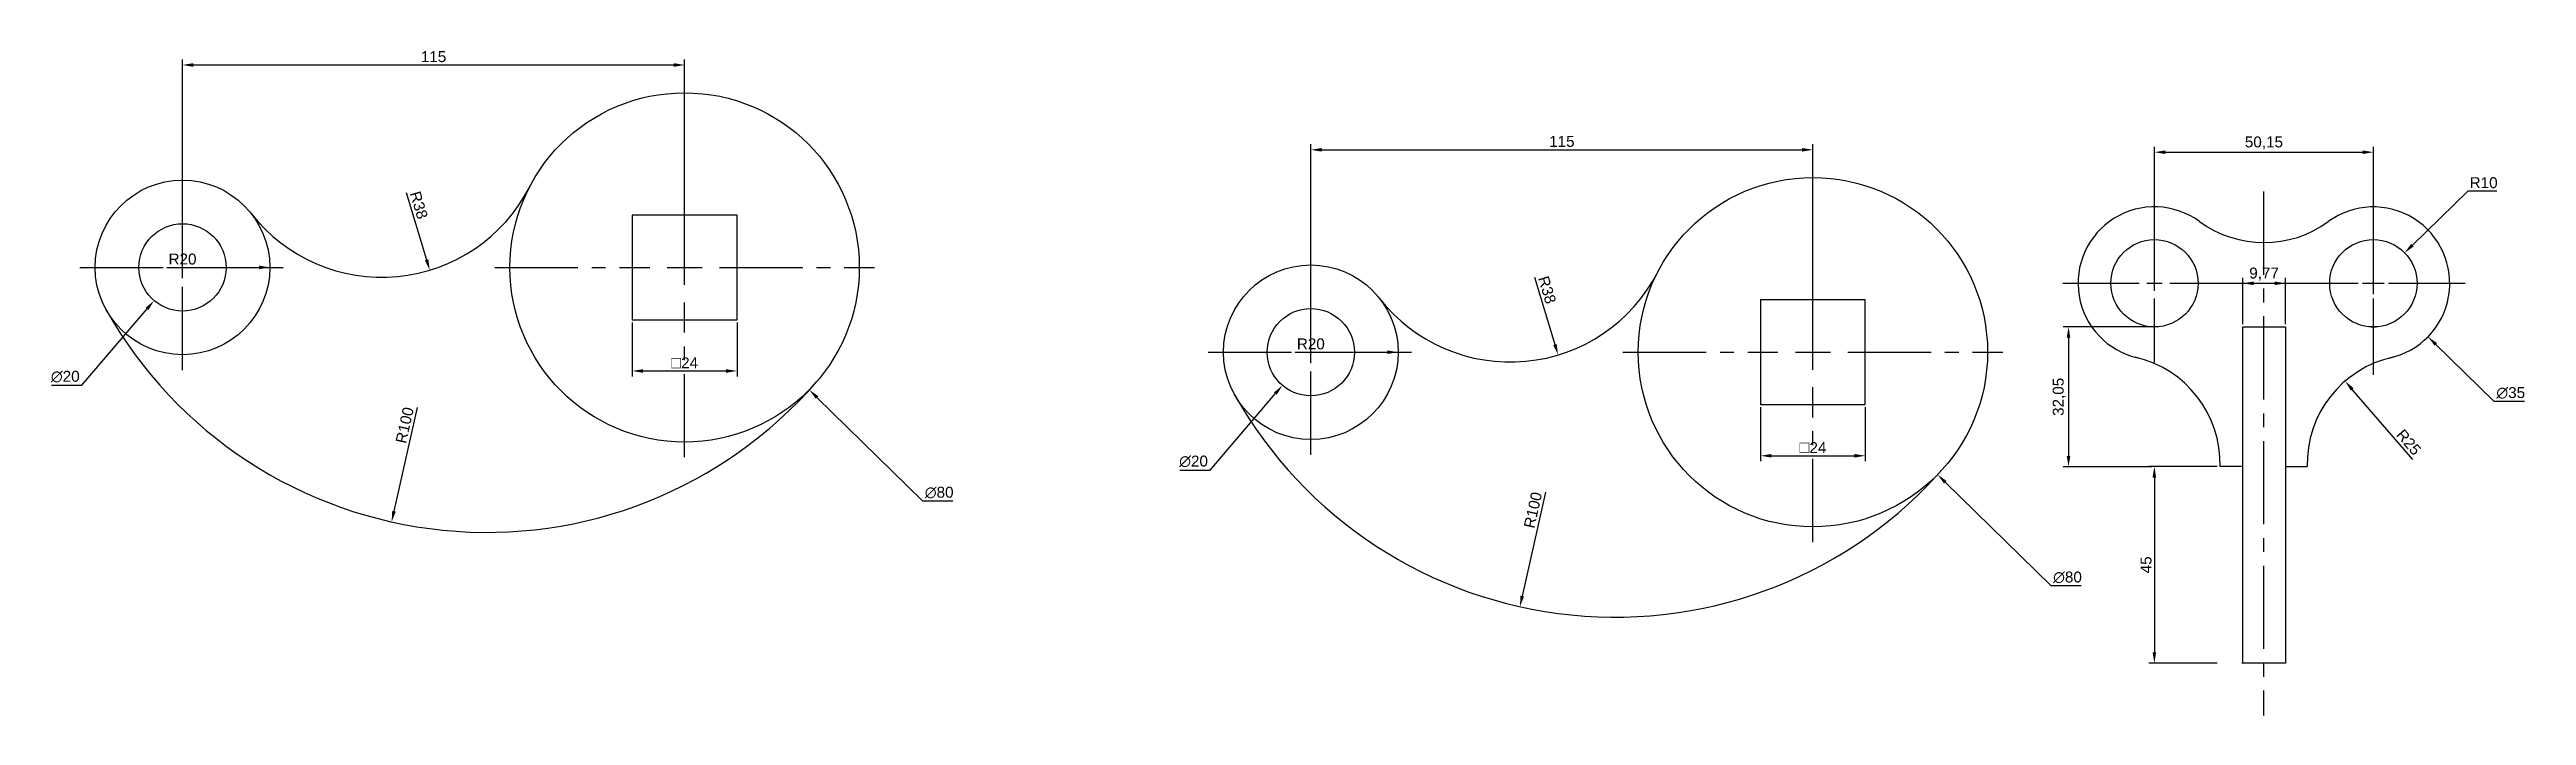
# Model space of a CAD drawing. Header units: inches. Extents: x 3868 to 10301, y 1982 to 2304.
# Drawn here: x 3868 to 4435, y 2151 to 2304 of the extents above; entities that cross this region are included whole.
import ezdxf

# ---------------------------------------------------------------- set-up
doc = ezdxf.new("R2010")
doc.units = ezdxf.units.IN
doc.linetypes.add('CENTER2', pattern=[28.575, 19.05, -3.175, 3.175, -3.175])
doc.styles.get("Standard").update_dxf_attribs({"font": 'arial.ttf'})
doc.dimstyles.new('ISO-25', dxfattribs={"dimtxt": 2.5, "dimasz": 2.5, "dimexe": 1.25, "dimexo": 0.625, "dimtad": 1, "dimtoh": 1, "dimtxsty": 'Standard', "dimcen": 2.5, "dimadec": 0, "dimazin": 0, "dimtfac": 1, "dimtofl": 0, "dimtmove": 0, "dimatfit": 3, "dimfxl": 1, "dimarcsym": 0})

msp = doc.modelspace()

# ---------------------------------------------------------------- blocks, each defined once
blk = doc.blocks.new('*U1')
at = {"color": 0, "linetype": 'CENTER2', "transparency": 16777216}
for p, q in [((0, 8), (0, 43.5)), ((-43.5, 0), (-8, 0)), ((8, 0), (43.5, 0)), ((0, -43.5), (0, -8))]:
    blk.add_line(p, q, dxfattribs=at)
at = {"color": 0, "linetype": 'Continuous', "transparency": 16777216}
for p, q in [((-4, 0), (4, 0)), ((0, -4), (0, 4))]:
    blk.add_line(p, q, dxfattribs=at)
blk = doc.blocks.new('*U2')
at = {"color": 0, "linetype": 'CENTER2', "transparency": 16777216}
for p, q in [((0, 4), (0, 23.5)), ((-23.5, 0), (-4, 0)), ((4, 0), (23.5, 0)), ((0, -23.5), (0, -4))]:
    blk.add_line(p, q, dxfattribs=at)
at = {"color": 0, "linetype": 'Continuous', "transparency": 16777216}
for p, q in [((-2, 0), (2, 0)), ((0, -2), (0, 2))]:
    blk.add_line(p, q, dxfattribs=at)
blk = doc.blocks.new('*D3')
at = {"color": 0, "lineweight": -2, "transparency": 16777216}
for p, q in [((4001.16, 2241.02), (4001.16, 2228.68)), ((4025.16, 2241.02), (4025.16, 2228.68)), ((4003.66, 2229.93), (4022.66, 2229.93))]:
    blk.add_line(p, q, dxfattribs=at)
at = {"color": 0, "transparency": 16777216}
for points in [[(4003.66, 2230.34), (4003.66, 2229.51), (4001.16, 2229.93)], [(4022.66, 2230.34), (4022.66, 2229.51), (4025.16, 2229.93)]]:
    blk.add_solid(points, dxfattribs=at)
at = {"layer": 'Defpoints', "color": 0, "transparency": 16777216}
for p in [(4001.16, 2241.65), (4025.16, 2241.65), (4025.16, 2229.93)]:
    blk.add_point(p, dxfattribs=at)
at = {"color": 0, "transparency": 16777216, "insert": (4013.16, 2231.91), "char_height": 2.5, "attachment_point": 5}
blk.add_mtext('{\\H1.08333x;□}24', dxfattribs=at)
blk = doc.blocks.new('*D4')
at = {"color": 0, "lineweight": -2, "transparency": 16777216}
for p, q in [((4010.66, 2253.65), (4015.66, 2253.65)), ((4013.16, 2251.15), (4013.16, 2256.15)), ((4067.69, 2200.1), (4043.48, 2223.87)), ((4074.61, 2200.1), (4067.69, 2200.1))]:
    blk.add_line(p, q, dxfattribs=at)
at = {"color": 0, "transparency": 16777216}
blk.add_solid([(4043.78, 2224.17), (4043.19, 2223.57), (4041.7, 2225.62)], dxfattribs=at)
at = {"layer": 'Defpoints', "color": 0, "transparency": 16777216}
for p in [(3984.62, 2281.67), (4041.7, 2225.62)]:
    blk.add_point(p, dxfattribs=at)
at = {"color": 0, "transparency": 16777216, "insert": (4071.46, 2202.07), "char_height": 2.5, "attachment_point": 5}
blk.add_mtext('∅80', dxfattribs=at)
blk = doc.blocks.new('*D5')
at = {"color": 0, "lineweight": -2, "transparency": 16777216}
blk.add_line((3894.55, 2253.65), (3915.66, 2253.65), dxfattribs=at)
at = {"color": 0, "transparency": 16777216}
blk.add_solid([(3915.66, 2254.06), (3915.66, 2253.23), (3918.16, 2253.65)], dxfattribs=at)
at = {"layer": 'Defpoints', "color": 0, "transparency": 16777216}
for p in [(3898.16, 2253.65), (3918.16, 2253.65)]:
    blk.add_point(p, dxfattribs=at)
at = {"color": 0, "transparency": 16777216, "insert": (3898.16, 2255.55), "char_height": 2.5, "attachment_point": 5}
blk.add_mtext('R20', dxfattribs=at)
blk = doc.blocks.new('*D6')
at = {"color": 0, "lineweight": -2, "transparency": 16777216}
for p, q in [((3895.66, 2253.65), (3900.66, 2253.65)), ((3898.16, 2251.15), (3898.16, 2256.15)), ((3875.08, 2226.66), (3890.03, 2244.15)), ((3868.16, 2226.66), (3875.08, 2226.66))]:
    blk.add_line(p, q, dxfattribs=at)
at = {"color": 0, "transparency": 16777216}
blk.add_solid([(3889.72, 2244.42), (3890.35, 2243.88), (3891.66, 2246.05)], dxfattribs=at)
at = {"layer": 'Defpoints', "color": 0, "transparency": 16777216}
for p in [(3904.66, 2261.25), (3891.66, 2246.05)]:
    blk.add_point(p, dxfattribs=at)
at = {"color": 0, "transparency": 16777216, "insert": (3871.31, 2228.63), "char_height": 2.5, "attachment_point": 5}
blk.add_mtext('∅20', dxfattribs=at)
blk = doc.blocks.new('*D7')
at = {"color": 0, "lineweight": -2, "transparency": 16777216}
blk.add_line((3951.9, 2221.55), (3946.6, 2197.8), dxfattribs=at)
at = {"color": 0, "transparency": 16777216}
blk.add_solid([(3946.19, 2197.89), (3947.01, 2197.71), (3946.06, 2195.36)], dxfattribs=at)
at = {"layer": 'Defpoints', "color": 0, "transparency": 16777216}
for p in [(3967.83, 2292.96), (3946.06, 2195.36)]:
    blk.add_point(p, dxfattribs=at)
at = {"color": 0, "transparency": 16777216, "insert": (3949.05, 2217.5), "char_height": 2.5, "attachment_point": 5, "rotation": 77.4218}
blk.add_mtext('R100', dxfattribs=at)
blk = doc.blocks.new('*D8')
at = {"color": 0, "lineweight": -2, "transparency": 16777216}
blk.add_line((3949.42, 2270.83), (3954.07, 2255.4), dxfattribs=at)
at = {"color": 0, "transparency": 16777216}
blk.add_solid([(3954.47, 2255.52), (3953.67, 2255.28), (3954.79, 2253.01)], dxfattribs=at)
at = {"layer": 'Defpoints', "color": 0, "transparency": 16777216}
for p in [(3943.83, 2289.39), (3954.79, 2253.01)]:
    blk.add_point(p, dxfattribs=at)
at = {"color": 0, "transparency": 16777216, "insert": (3952.29, 2267.92), "char_height": 2.5, "attachment_point": 5, "rotation": 286.7648}
blk.add_mtext('R38', dxfattribs=at)
blk = doc.blocks.new('*D9')
at = {"color": 0, "lineweight": -2, "transparency": 16777216}
for p, q in [((3898.16, 2254.9), (3898.16, 2301.26)), ((3900.66, 2300.01), (4010.66, 2300.01)), ((4013.16, 2254.27), (4013.16, 2301.26))]:
    blk.add_line(p, q, dxfattribs=at)
at = {"color": 0, "transparency": 16777216}
for points in [[(3900.66, 2300.43), (3900.66, 2299.59), (3898.16, 2300.01)], [(4010.66, 2300.43), (4010.66, 2299.59), (4013.16, 2300.01)]]:
    blk.add_solid(points, dxfattribs=at)
at = {"layer": 'Defpoints', "color": 0, "transparency": 16777216}
for p in [(4013.16, 2300.01), (3898.16, 2254.27), (4013.16, 2253.65)]:
    blk.add_point(p, dxfattribs=at)
at = {"color": 0, "transparency": 16777216, "insert": (3955.66, 2301.91), "char_height": 2.5, "attachment_point": 5}
blk.add_mtext('115', dxfattribs=at)
blk = doc.blocks.new('*U10')
at = {"color": 0, "linetype": 'CENTER2', "transparency": 16777216}
for p, q in [((0, 3.5), (0, 21)), ((-21, 0), (-3.5, 0)), ((3.5, 0), (21, 0)), ((0, -18.12), (0, -3.5))]:
    blk.add_line(p, q, dxfattribs=at)
at = {"color": 0, "linetype": 'Continuous', "transparency": 16777216}
for p, q in [((-1.75, 0), (1.75, 0)), ((0, -1.75), (0, 1.75))]:
    blk.add_line(p, q, dxfattribs=at)
blk = doc.blocks.new('*U11')
at = {"color": 0, "linetype": 'CENTER2', "transparency": 16777216}
for p, q in [((0, 3.5), (0, 21)), ((-21, 0), (-3.5, 0)), ((3.5, 0), (21, 0)), ((0, -21), (0, -3.5))]:
    blk.add_line(p, q, dxfattribs=at)
at = {"color": 0, "linetype": 'Continuous', "transparency": 16777216}
for p, q in [((-1.75, 0), (1.75, 0)), ((0, -1.75), (0, 1.75))]:
    blk.add_line(p, q, dxfattribs=at)
blk = doc.blocks.new('*D12')
at = {"color": 0, "lineweight": -2, "transparency": 16777216}
for p, q in [((4399.93, 2247.51), (4399.93, 2252.51)), ((4397.43, 2250.01), (4402.43, 2250.01)), ((4427.62, 2222.93), (4414.23, 2236.02)), ((4434.56, 2222.93), (4427.62, 2222.93))]:
    blk.add_line(p, q, dxfattribs=at)
at = {"color": 0, "transparency": 16777216}
blk.add_solid([(4414.52, 2236.32), (4413.94, 2235.72), (4412.44, 2237.77)], dxfattribs=at)
at = {"layer": 'Defpoints', "color": 0, "transparency": 16777216}
for p in [(4387.42, 2262.24), (4412.44, 2237.77)]:
    blk.add_point(p, dxfattribs=at)
at = {"color": 0, "transparency": 16777216, "insert": (4431.4, 2224.9), "char_height": 2.5, "attachment_point": 5}
blk.add_mtext('∅35', dxfattribs=at)
blk = doc.blocks.new('*D13')
at = {"color": 0, "lineweight": -2, "transparency": 16777216}
for p, q in [((4421.59, 2271.14), (4408.88, 2258.74)), ((4428.18, 2271.14), (4421.59, 2271.14)), ((4399.93, 2247.51), (4399.93, 2252.51)), ((4397.43, 2250.01), (4402.43, 2250.01))]:
    blk.add_line(p, q, dxfattribs=at)
at = {"color": 0, "transparency": 16777216}
blk.add_solid([(4408.59, 2259.04), (4409.17, 2258.44), (4407.09, 2256.99)], dxfattribs=at)
at = {"layer": 'Defpoints', "color": 0, "transparency": 16777216}
for p in [(4407.09, 2256.99), (4399.93, 2250.01)]:
    blk.add_point(p, dxfattribs=at)
at = {"color": 0, "transparency": 16777216, "insert": (4425.19, 2273.04), "char_height": 2.5, "attachment_point": 5}
blk.add_mtext('R10', dxfattribs=at)
blk = doc.blocks.new('*D14')
at = {"color": 0, "lineweight": -2, "transparency": 16777216}
blk.add_line((4408.96, 2209.62), (4395.09, 2225.72), dxfattribs=at)
at = {"color": 0, "transparency": 16777216}
blk.add_solid([(4395.4, 2225.99), (4394.77, 2225.44), (4393.46, 2227.61)], dxfattribs=at)
at = {"layer": 'Defpoints', "color": 0, "transparency": 16777216}
for p in [(4393.46, 2227.61), (4409.78, 2208.67)]:
    blk.add_point(p, dxfattribs=at)
at = {"color": 0, "transparency": 16777216, "insert": (4408.04, 2213.6), "char_height": 2.5, "attachment_point": 5, "rotation": 310.7538}
blk.add_mtext('R25', dxfattribs=at)
blk = doc.blocks.new('*D15')
at = {"color": 0, "lineweight": -2, "transparency": 16777216}
for p, q in [((4349.18, 2240.02), (4328.87, 2240.02)), ((4330.12, 2237.52), (4330.12, 2210.48)), ((4349.18, 2207.98), (4328.87, 2207.98))]:
    blk.add_line(p, q, dxfattribs=at)
at = {"color": 0, "transparency": 16777216}
for points in [[(4329.7, 2237.52), (4330.53, 2237.52), (4330.12, 2240.02)], [(4329.7, 2210.48), (4330.53, 2210.48), (4330.12, 2207.98)]]:
    blk.add_solid(points, dxfattribs=at)
at = {"layer": 'Defpoints', "color": 0, "transparency": 16777216}
for p in [(4349.8, 2240.02), (4330.12, 2207.98), (4349.8, 2207.98)]:
    blk.add_point(p, dxfattribs=at)
at = {"color": 0, "transparency": 16777216, "insert": (4327.99, 2224), "char_height": 2.5, "attachment_point": 5, "rotation": 90}
blk.add_mtext('32,05', dxfattribs=at)
blk = doc.blocks.new('*D16')
at = {"color": 0, "lineweight": -2, "transparency": 16777216}
for p, q in [((4349.8, 2250.65), (4349.8, 2281.29)), ((4399.95, 2250.65), (4399.95, 2281.29)), ((4352.3, 2280.04), (4397.45, 2280.04))]:
    blk.add_line(p, q, dxfattribs=at)
at = {"color": 0, "transparency": 16777216}
for points in [[(4352.3, 2280.45), (4352.3, 2279.62), (4349.8, 2280.04)], [(4397.45, 2280.45), (4397.45, 2279.62), (4399.95, 2280.04)]]:
    blk.add_solid(points, dxfattribs=at)
at = {"layer": 'Defpoints', "color": 0, "transparency": 16777216}
for p in [(4399.95, 2280.04), (4349.8, 2250.02), (4399.95, 2250.02)]:
    blk.add_point(p, dxfattribs=at)
at = {"color": 0, "transparency": 16777216, "insert": (4374.87, 2282.16), "char_height": 2.5, "attachment_point": 5}
blk.add_mtext('50,15', dxfattribs=at)
blk = doc.blocks.new('*D17')
at = {"color": 0, "lineweight": -2, "transparency": 16777216}
for p, q in [((4370.02, 2240.64), (4370.02, 2251.26)), ((4372.52, 2250.01), (4377.3, 2250.01)), ((4379.8, 2240.64), (4379.8, 2251.26))]:
    blk.add_line(p, q, dxfattribs=at)
at = {"color": 0, "transparency": 16777216}
for points in [[(4372.52, 2250.42), (4372.52, 2249.59), (4370.02, 2250.01)], [(4377.3, 2250.42), (4377.3, 2249.59), (4379.8, 2250.01)]]:
    blk.add_solid(points, dxfattribs=at)
at = {"layer": 'Defpoints', "color": 0, "transparency": 16777216}
for p in [(4379.8, 2250.01), (4370.02, 2240.01), (4379.8, 2240.01)]:
    blk.add_point(p, dxfattribs=at)
at = {"color": 0, "transparency": 16777216, "insert": (4374.91, 2252.13), "char_height": 2.5, "attachment_point": 5}
blk.add_mtext('9,77', dxfattribs=at)
blk = doc.blocks.new('*D18')
at = {"color": 0, "lineweight": -2, "transparency": 16777216}
for p, q in [((4364.2, 2208.02), (4348.53, 2208.02)), ((4349.78, 2205.52), (4349.78, 2165.52)), ((4364.2, 2163.02), (4348.53, 2163.02))]:
    blk.add_line(p, q, dxfattribs=at)
at = {"color": 0, "transparency": 16777216}
for points in [[(4349.36, 2205.52), (4350.19, 2205.52), (4349.78, 2208.02)], [(4349.36, 2165.52), (4350.19, 2165.52), (4349.78, 2163.02)]]:
    blk.add_solid(points, dxfattribs=at)
at = {"layer": 'Defpoints', "color": 0, "transparency": 16777216}
for p in [(4364.83, 2208.02), (4349.78, 2163.02), (4364.83, 2163.02)]:
    blk.add_point(p, dxfattribs=at)
at = {"color": 0, "transparency": 16777216, "insert": (4347.88, 2185.52), "char_height": 2.5, "attachment_point": 5, "rotation": 90}
blk.add_mtext('45', dxfattribs=at)
blk = doc.blocks.new('*U19')
at = {"color": 0, "linetype": 'CENTER2', "transparency": 16777216}
for p, q in [((0, 8), (0, 43.5)), ((-43.5, 0), (-8, 0)), ((8, 0), (43.5, 0)), ((0, -43.5), (0, -8))]:
    blk.add_line(p, q, dxfattribs=at)
at = {"color": 0, "linetype": 'Continuous', "transparency": 16777216}
for p, q in [((-4, 0), (4, 0)), ((0, -4), (0, 4))]:
    blk.add_line(p, q, dxfattribs=at)
blk = doc.blocks.new('*U20')
at = {"color": 0, "linetype": 'CENTER2', "transparency": 16777216}
for p, q in [((0, 4), (0, 23.5)), ((-23.5, 0), (-4, 0)), ((4, 0), (23.5, 0)), ((0, -23.5), (0, -4))]:
    blk.add_line(p, q, dxfattribs=at)
at = {"color": 0, "linetype": 'Continuous', "transparency": 16777216}
for p, q in [((-2, 0), (2, 0)), ((0, -2), (0, 2))]:
    blk.add_line(p, q, dxfattribs=at)
blk = doc.blocks.new('*D22')
at = {"color": 0, "lineweight": -2, "transparency": 16777216}
for p, q in [((4259.58, 2221.6), (4259.58, 2209.25)), ((4283.58, 2221.6), (4283.58, 2209.25)), ((4262.08, 2210.5), (4281.08, 2210.5))]:
    blk.add_line(p, q, dxfattribs=at)
at = {"color": 0, "transparency": 16777216}
for points in [[(4262.08, 2210.92), (4262.08, 2210.09), (4259.58, 2210.5)], [(4281.08, 2210.92), (4281.08, 2210.09), (4283.58, 2210.5)]]:
    blk.add_solid(points, dxfattribs=at)
at = {"layer": 'Defpoints', "color": 0, "transparency": 16777216}
for p in [(4259.58, 2222.22), (4283.58, 2222.22), (4283.58, 2210.5)]:
    blk.add_point(p, dxfattribs=at)
at = {"color": 0, "transparency": 16777216, "insert": (4271.58, 2212.48), "char_height": 2.5, "attachment_point": 5}
blk.add_mtext('{\\H1.08333x;□}24', dxfattribs=at)
blk = doc.blocks.new('*D23')
at = {"color": 0, "lineweight": -2, "transparency": 16777216}
for p, q in [((4271.58, 2231.72), (4271.58, 2236.72)), ((4269.08, 2234.22), (4274.08, 2234.22)), ((4326.11, 2180.68), (4301.9, 2204.45)), ((4333.03, 2180.68), (4326.11, 2180.68))]:
    blk.add_line(p, q, dxfattribs=at)
at = {"color": 0, "transparency": 16777216}
blk.add_solid([(4302.19, 2204.74), (4301.61, 2204.15), (4300.12, 2206.2)], dxfattribs=at)
at = {"layer": 'Defpoints', "color": 0, "transparency": 16777216}
for p in [(4243.03, 2262.25), (4300.12, 2206.2)]:
    blk.add_point(p, dxfattribs=at)
at = {"color": 0, "transparency": 16777216, "insert": (4329.88, 2182.65), "char_height": 2.5, "attachment_point": 5}
blk.add_mtext('∅80', dxfattribs=at)
blk = doc.blocks.new('*D24')
at = {"color": 0, "lineweight": -2, "transparency": 16777216}
blk.add_line((4152.97, 2234.22), (4174.08, 2234.22), dxfattribs=at)
at = {"color": 0, "transparency": 16777216}
blk.add_solid([(4174.08, 2234.64), (4174.08, 2233.81), (4176.58, 2234.22)], dxfattribs=at)
at = {"layer": 'Defpoints', "color": 0, "transparency": 16777216}
for p in [(4156.58, 2234.22), (4176.58, 2234.22)]:
    blk.add_point(p, dxfattribs=at)
at = {"color": 0, "transparency": 16777216, "insert": (4156.58, 2236.12), "char_height": 2.5, "attachment_point": 5}
blk.add_mtext('R20', dxfattribs=at)
blk = doc.blocks.new('*D25')
at = {"color": 0, "lineweight": -2, "transparency": 16777216}
for p, q in [((4156.58, 2231.72), (4156.58, 2236.72)), ((4154.08, 2234.22), (4159.08, 2234.22)), ((4133.49, 2207.24), (4148.45, 2224.72)), ((4126.58, 2207.24), (4133.49, 2207.24))]:
    blk.add_line(p, q, dxfattribs=at)
at = {"color": 0, "transparency": 16777216}
blk.add_solid([(4148.13, 2224.99), (4148.77, 2224.45), (4150.08, 2226.62)], dxfattribs=at)
at = {"layer": 'Defpoints', "color": 0, "transparency": 16777216}
for p in [(4163.08, 2241.82), (4150.08, 2226.62)]:
    blk.add_point(p, dxfattribs=at)
at = {"color": 0, "transparency": 16777216, "insert": (4129.72, 2209.21), "char_height": 2.5, "attachment_point": 5}
blk.add_mtext('∅20', dxfattribs=at)
blk = doc.blocks.new('*D26')
at = {"color": 0, "lineweight": -2, "transparency": 16777216}
blk.add_line((4210.32, 2202.13), (4205.02, 2178.38), dxfattribs=at)
at = {"color": 0, "transparency": 16777216}
blk.add_solid([(4204.61, 2178.47), (4205.42, 2178.29), (4204.47, 2175.94)], dxfattribs=at)
at = {"layer": 'Defpoints', "color": 0, "transparency": 16777216}
for p in [(4226.25, 2273.54), (4204.47, 2175.94)]:
    blk.add_point(p, dxfattribs=at)
at = {"color": 0, "transparency": 16777216, "insert": (4207.46, 2198.07), "char_height": 2.5, "attachment_point": 5, "rotation": 77.4218}
blk.add_mtext('R100', dxfattribs=at)
blk = doc.blocks.new('*D27')
at = {"color": 0, "lineweight": -2, "transparency": 16777216}
blk.add_line((4207.84, 2251.41), (4212.49, 2235.98), dxfattribs=at)
at = {"color": 0, "transparency": 16777216}
blk.add_solid([(4212.89, 2236.1), (4212.09, 2235.86), (4213.21, 2233.59)], dxfattribs=at)
at = {"layer": 'Defpoints', "color": 0, "transparency": 16777216}
for p in [(4202.25, 2269.97), (4213.21, 2233.59)]:
    blk.add_point(p, dxfattribs=at)
at = {"color": 0, "transparency": 16777216, "insert": (4210.7, 2248.5), "char_height": 2.5, "attachment_point": 5, "rotation": 286.7648}
blk.add_mtext('R38', dxfattribs=at)
blk = doc.blocks.new('*D21')
at = {"color": 0, "lineweight": -2, "transparency": 16777216}
for p, q in [((4156.58, 2235.47), (4156.58, 2281.84)), ((4159.08, 2280.59), (4269.08, 2280.59)), ((4271.58, 2234.85), (4271.58, 2281.84))]:
    blk.add_line(p, q, dxfattribs=at)
at = {"color": 0, "transparency": 16777216}
for points in [[(4159.08, 2281), (4159.08, 2280.17), (4156.58, 2280.59)], [(4269.08, 2281), (4269.08, 2280.17), (4271.58, 2280.59)]]:
    blk.add_solid(points, dxfattribs=at)
at = {"layer": 'Defpoints', "color": 0, "transparency": 16777216}
for p in [(4271.58, 2280.59), (4156.58, 2234.85), (4271.58, 2234.22)]:
    blk.add_point(p, dxfattribs=at)
at = {"color": 0, "transparency": 16777216, "insert": (4214.08, 2282.49), "char_height": 2.5, "attachment_point": 5}
blk.add_mtext('115', dxfattribs=at)

# ---------------------------------------------------------------- dimensions: what is measured, and where the dimension line sits
at = {"color": 240, "true_color": 0xed1f24}
for base, p1, p2, picture, middle in [((4013.159, 2300.01), (3898.159, 2254.272), (4013.159, 2253.647), '*D9', (3955.659, 2301.911)), ((4271.576, 2280.586), (4156.576, 2234.848), (4271.576, 2234.223), '*D21', (4214.076, 2282.487)), ((4399.949, 2280.037), (4349.801, 2250.022), (4399.949, 2250.022), '*D16', (4374.875, 2282.164)), ((4379.797, 2250.007), (4370.024, 2240.013), (4379.797, 2240.013), '*D17', (4374.91, 2252.135))]:
    dim = msp.add_linear_dim(base=base, p1=p1, p2=p2, dimstyle='ISO-25', dxfattribs=at)
    dim.commit()
    dim.dimension.update_dxf_attribs({"geometry": picture, "text_midpoint": middle})
for center, mpoint, picture, middle in [((3967.833, 2292.96), (3946.056, 2195.36), '*D7', (3950.903, 2217.083)), ((3943.833, 2289.395), (3954.794, 2253.01), '*D8', (3950.467, 2267.373)), ((4202.249, 2269.971), (4213.21, 2233.586), '*D27', (4208.883, 2247.949)), ((4226.249, 2273.536), (4204.472, 2175.936), '*D26', (4209.319, 2197.66)), ((4399.934, 2250.007), (4407.09, 2256.993), '*D13', (4425.194, 2271.143)), ((3898.159, 2253.647), (3918.159, 2253.647), '*D5', (3898.159, 2253.647)), ((4156.576, 2234.223), (4176.576, 2234.223), '*D24', (4156.576, 2234.223)), ((4409.777, 2208.672), (4393.456, 2227.61), '*D14', (4406.599, 2212.359))]:
    dim = msp.add_radius_dim(center=center, mpoint=mpoint, dimstyle='ISO-25', dxfattribs=at)
    dim.commit()
    dim.dimension.update_dxf_attribs({"geometry": picture, "text_midpoint": middle, "dimtype": 164})
for p1, p2, picture, middle in [((3984.618, 2281.671), (4041.701, 2225.622), '*D4', (4071.463, 2200.103)), ((3904.659, 2261.246), (3891.659, 2246.048), '*D6', (3871.306, 2226.662)), ((4243.034, 2262.247), (4300.117, 2206.198), '*D23', (4329.879, 2180.679)), ((4387.424, 2262.244), (4412.445, 2237.771), '*D12', (4431.403, 2222.93)), ((4163.076, 2241.822), (4150.075, 2226.624), '*D25', (4129.722, 2207.238))]:
    dim = msp.add_diameter_dim_2p(p1=p1, p2=p2, dimstyle='ISO-25', dxfattribs=at)
    dim.commit()
    dim.dimension.update_dxf_attribs({"geometry": picture, "text_midpoint": middle, "dimtype": 163})
for base, p1, p2, picture, middle in [((4025.159, 2229.928), (4001.159, 2241.647), (4025.159, 2241.647), '*D3', (4013.159, 2231.907)), ((4283.576, 2210.504), (4259.576, 2222.223), (4283.576, 2222.223), '*D22', (4271.576, 2212.483))]:
    dim = msp.add_linear_dim(base=base, p1=p1, p2=p2, text='{\\H1.08333x;□}<>', dimstyle='ISO-25', dxfattribs=at)
    dim.commit()
    dim.dimension.update_dxf_attribs({"geometry": picture, "text_midpoint": middle})
for base, p1, p2, picture, middle in [((4330.117, 2207.976), (4349.801, 2240.022), (4349.801, 2207.976), '*D15', (4327.989, 2223.999)), ((4349.776, 2163.022), (4364.827, 2208.022), (4364.827, 2163.022), '*D18', (4347.88, 2185.522))]:
    dim = msp.add_linear_dim(base=base, p1=p1, p2=p2, angle=90, dimstyle='ISO-25', dxfattribs=at)
    dim.commit()
    dim.dimension.update_dxf_attribs({"geometry": picture, "text_midpoint": middle})

# ---------------------------------------------------------------- linework, layer by layer
at = {"color": 85, "linetype": 'CENTER2', "true_color": 0x58ba48}
msp.add_line((4374.801, 2271.022), (4374.801, 2151.022), dxfattribs=at)
for p, q in [((4370.024, 2240.013), (4379.797, 2240.013)), ((4370.072, 2163.013), (4370.072, 2240.013)), ((4379.797, 2240.013), (4379.797, 2163.013)), ((4399.397, 2240.022), (4400.472, 2240.022)), ((4369.797, 2208.022), (4364.797, 2208.022)), ((4379.797, 2208.022), (4384.797, 2208.022)), ((4379.797, 2163.013), (4369.797, 2163.013))]:
    msp.add_line(p, q)
for points in [[(4001.159, 2241.647), (4025.159, 2241.647), (4025.159, 2265.647), (4001.159, 2265.647)], [(4259.576, 2222.223), (4283.576, 2222.223), (4283.576, 2246.223), (4259.576, 2246.223)]]:
    msp.add_lwpolyline(points, close=True)
for centre, radius in [((4013.159, 2253.647), 40), ((3898.159, 2253.647), 20), ((4271.576, 2234.223), 40), ((3898.159, 2253.647), 10), ((4349.801, 2250.022), 10), ((4399.934, 2250.007), 10), ((4156.576, 2234.223), 20), ((4156.576, 2234.223), 10)]:
    msp.add_circle(centre, radius)
for centre, radius, start, end in [((3943.833, 2289.395), 38, 218.04925, 332.72234), ((4349.801, 2250.022), 17.5, 53.84022, 257.45958), ((4374.877, 2284.335), 25, 233.84022, 306.12671), ((4399.934, 2250.007), 17.5, 282.0058, 126.12671), ((4202.249, 2269.971), 38, 218.04925, 332.72234), ((3967.833, 2292.96), 100, 209.43382, 319.06337), ((4339.836, 2208.711), 25, 358.41946, 77.15322), ((4409.777, 2208.672), 25, 102.42202, 181.48951), ((4226.249, 2273.536), 100, 209.43382, 319.06337)]:
    msp.add_arc(centre, radius, start, end)

# ---------------------------------------------------------------- block references
for name, p in [('*U1', (4013.159, 2253.647)), ('*U2', (3898.159, 2253.647)), ('*U19', (4271.576, 2234.223)), ('*U10', (4349.801, 2250.022)), ('*U11', (4399.934, 2250.007)), ('*U20', (4156.576, 2234.223))]:
    msp.add_blockref(name, p, dxfattribs=at)

msp.set_redraw_order([(e.dxf.handle, doc.entitydb.next_handle()) for e in msp.query("TEXT MTEXT ATTDEF DIMENSION ARC_DIMENSION")])  # texts and dimensions are drawn at this point

doc.saveas('drawing.dxf')
